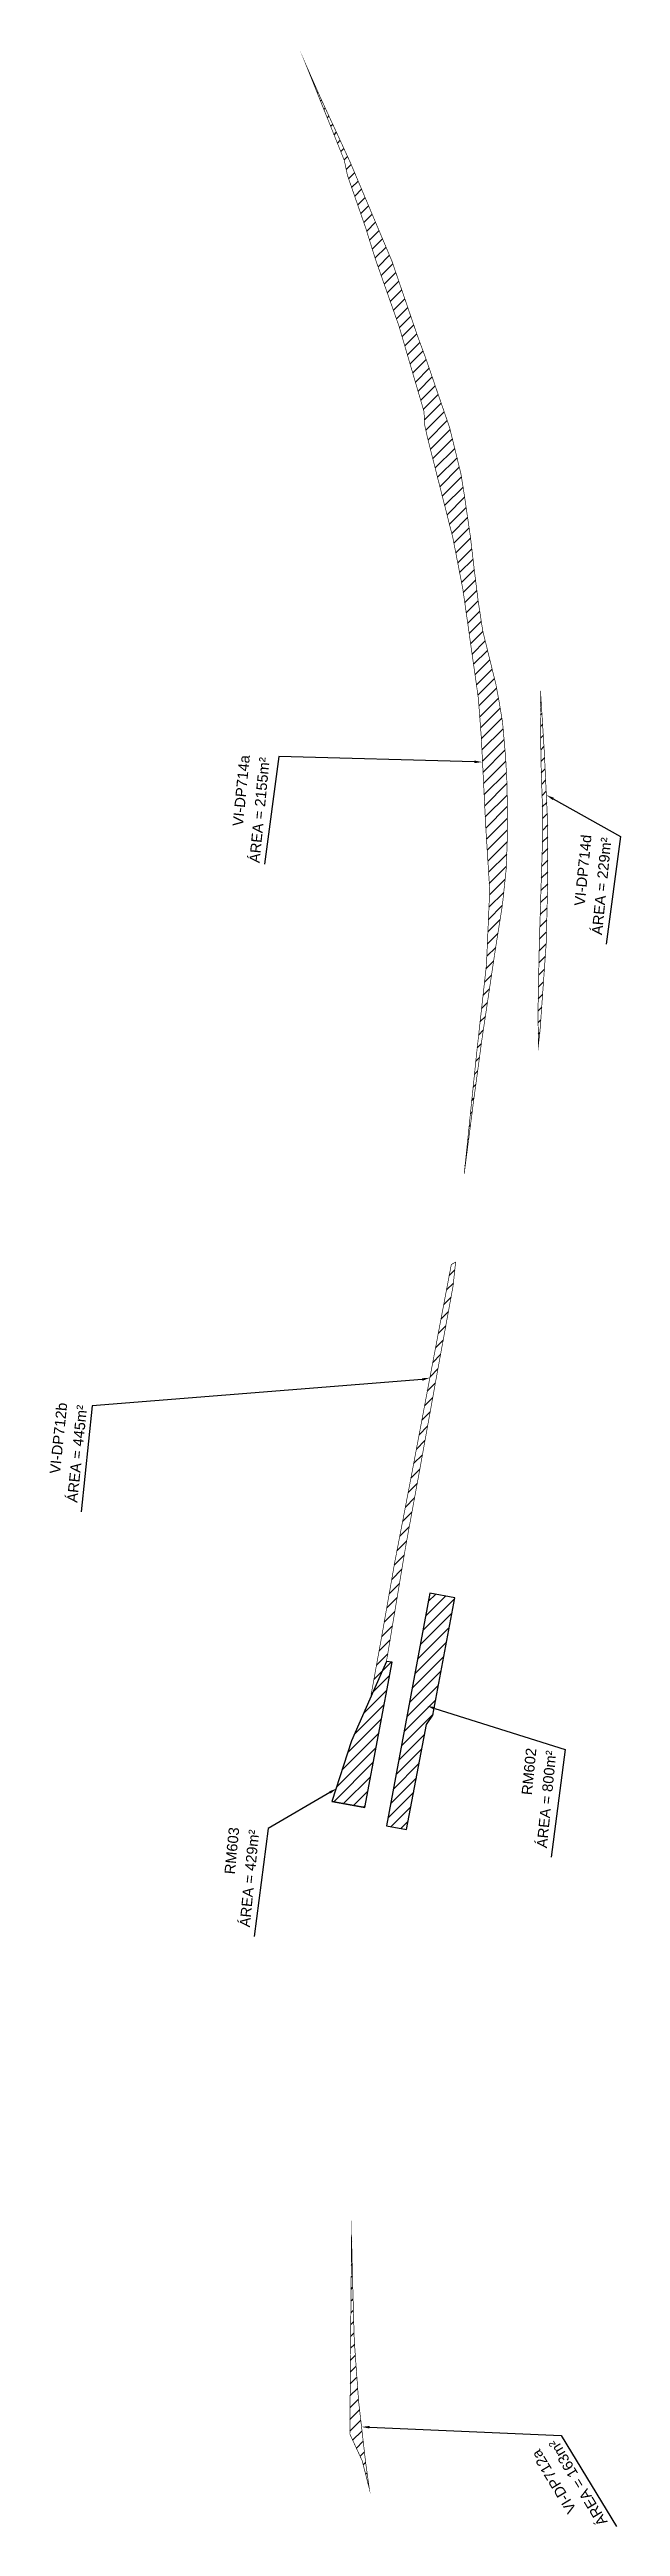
# Model space of a CAD drawing. Header units: metres. Extents: x 287051 to 328239, y 7396995 to 7466021.
# Drawn here: x 296886 to 297104, y 7452769 to 7453716 of the extents above; entities that cross this region are included whole.
import ezdxf

# ---------------------------------------------------------------- set-up
doc = ezdxf.new("R2010")
doc.units = ezdxf.units.M
doc.header["$LTSCALE"] = 10
for name, color, linetype in [('DESAPROPRIAÇÃO', 160, 'Continuous'), ('DESOCUPAÇÃO', 50, 'Continuous'), ('U-HZ-TEXTO-DESAP', 2, 'Continuous')]:
    doc.layers.add(name, color=color, linetype=linetype)
doc.styles.add('ARIAL', font='arial.ttf')

msp = doc.modelspace()

# ---------------------------------------------------------------- texts
at = {"layer": 'U-HZ-TEXTO-DESAP', "style": 'ARIAL'}
for s, rotation, p in [('VI-DP714a', 84.43956, (296959.73, 7453419.2)), ('ÁREA = 2155m²', 84.43956, (296966.07, 7453405.18)), ('VI-DP714d', 84.43956, (297090.33, 7453388.72)), ('ÁREA = 229m²', 84.43956, (297096.96, 7453377.63)), ('VI-DP712b', 84.11138, (296889.81, 7453171.47)), ('ÁREA = 445m²', 84.11138, (296896.4, 7453160.51)), ('RM602', 84.43956, (297070.16, 7453048.62)), ('ÁREA = 800m²', 84.43956, (297075.9, 7453028.35)), ('RM603', 84.43956, (296956.6, 7453018.32)), ('ÁREA = 429m²', 84.43956, (296962.35, 7452998.09)), ('VI-DP712a', 121.21996, (297087.3, 7452775.51)), ('ÁREA = 163m²', 121.21996, (297099.17, 7452770.74))]:
    msp.add_text(s, height=4, rotation=rotation, dxfattribs=at).set_placement(p)

# ---------------------------------------------------------------- hatches: boundary and pattern name
at = {"layer": 'DESAPROPRIAÇÃO', "transparency": 33554687}
h = msp.add_hatch(dxfattribs=at)
h.set_pattern_fill('ANSI31', color=256)
h.paths.add_polyline_path([(297026.38, 7453607.1), (297016.65, 7453635.6), (297000.78, 7453673.24), (296994.36, 7453687.24), (296993.5, 7453689.07), (296989.37, 7453698.04), (296984.13, 7453709.91), (296998.46, 7453674.1), (296999.7, 7453668.27), (297006.67, 7453648.15), (297010.44, 7453636.04), (297019.35, 7453610.74), (297028.91, 7453578.06), (297029.23, 7453572.61), (297030.28, 7453567.88), (297039.93, 7453529.81), (297043.78, 7453510.06), (297049.7, 7453468.32), (297050.85, 7453452.93), (297052.5, 7453419.5), (297054.04, 7453395), (297052.81, 7453366.6), (297049.04, 7453332.52), (297044.3, 7453286.44), (297047.78, 7453313.59), (297051.03, 7453337.61), (297054.98, 7453364.12), (297055.05, 7453364.56), (297055.07, 7453364.71), (297056.2, 7453372.29), (297058.9, 7453389.33), (297060.32, 7453402.85), (297060.77, 7453414.74), (297060.76, 7453428.91), (297060.57, 7453437.35), (297060.07, 7453446.23), (297058.96, 7453458.96), (297057.68, 7453466.77), (297056.39, 7453473.69), (297053.71, 7453484.6), (297051.36, 7453494.19), (297049.68, 7453505.15), (297048.24, 7453516.58), (297046.65, 7453530.16), (297044.31, 7453546.25), (297043.05, 7453554.1), (297038.7, 7453571.94), (297033.96, 7453585.67), (297029.93, 7453597.44)])
h = msp.add_hatch(dxfattribs=at)
h.set_pattern_fill('ANSI31', color=256)
h.paths.add_polyline_path([(297072.48, 7453348.15), (297072.65, 7453335.71), (297073.28, 7453341.39), (297075.62, 7453374.53), (297076.2, 7453397.77), (297076.21, 7453419.87), (297074.89, 7453447.95), (297073.54, 7453469.67), (297073.44, 7453464.63), (297073.46, 7453454.85), (297073.71, 7453441.15), (297074.1, 7453429.43), (297074.3, 7453416.71), (297073.97, 7453405.99), (297073.7, 7453397.61), (297072.96, 7453373.23), (297072.71, 7453360.01)])
h = msp.add_hatch(dxfattribs=at)
h.set_pattern_fill('ANSI31', color=256)
h.paths.add_polyline_path([(297040.04, 7453243.52), (297041, 7453252.62), (297039.36, 7453251.72), (297031.17, 7453208.41), (297023.49, 7453167.69), (297017.68, 7453137.48), (297013.19, 7453111.85), (297008.89, 7453088.08), (297008.54, 7453086.16), (297009.62, 7453088.61), (297014.57, 7453099.85), (297016.41, 7453110.87), (297022, 7453144.34), (297027.56, 7453174.71), (297034.47, 7453213.04)])
h = msp.add_hatch(dxfattribs=at)
h.set_pattern_fill('ANSI31', color=256)
edge = h.paths.add_edge_path()
edge.add_line((297006.6, 7452793.6), (297008.01, 7452783.51))
edge.add_line((297008.01, 7452783.51), (297005.28, 7452794.15))
edge.add_line((297005.28, 7452794.15), (297000.58, 7452804.33))
edge.add_line((297000.58, 7452804.33), (297001.22, 7452880.55))
edge.add_line((297001.22, 7452880.55), (297001.62, 7452863.64))
edge.add_arc((297542.32, 7452866.93), 540.71, 180.34882, 187.79473)
at = {"layer": 'DESOCUPAÇÃO'}
h = msp.add_hatch(dxfattribs=at)
h.set_pattern_fill('ANSI31', color=256)
h.paths.add_polyline_path([(297031.16, 7453126.03), (297014.63, 7453036.99), (297022.28, 7453035.57), (297029.91, 7453075.73), (297032.35, 7453079.33), (297040.69, 7453124.26)])
h = msp.add_hatch(dxfattribs=at)
h.set_pattern_fill('ANSI31', color=256)
h.paths.add_polyline_path([(297006.27, 7453044.01), (296993.74, 7453046.34), (297006.27, 7453044.01), (297016.7, 7453099.66), (297014.57, 7453099.85), (297009.62, 7453088.61), (297001.2, 7453069.48), (296993.74, 7453046.34)])

# ---------------------------------------------------------------- linework, layer by layer
at = {"layer": 'DESAPROPRIAÇÃO', "transparency": 33554687, "const_width": 0.25, "flags": 128}
for points in [[(297026.38, 7453607.1), (297016.65, 7453635.6), (297000.78, 7453673.24), (296994.36, 7453687.24), (296993.5, 7453689.07), (296989.37, 7453698.04), (296984.13, 7453709.91), (296998.46, 7453674.1), (296999.7, 7453668.27), (297006.67, 7453648.15), (297010.44, 7453636.04), (297019.35, 7453610.74), (297028.91, 7453578.06), (297029.23, 7453572.61), (297030.28, 7453567.88), (297039.93, 7453529.81), (297043.78, 7453510.06), (297049.7, 7453468.32), (297050.85, 7453452.93), (297052.5, 7453419.5), (297054.04, 7453395), (297052.81, 7453366.6), (297049.04, 7453332.52), (297044.3, 7453286.44), (297047.78, 7453313.59), (297051.03, 7453337.61), (297054.98, 7453364.12), (297055.05, 7453364.56), (297055.07, 7453364.71), (297056.2, 7453372.29), (297058.9, 7453389.33), (297060.33, 7453402.94), (297060.77, 7453414.74), (297060.76, 7453428.91), (297060.57, 7453437.35), (297060.07, 7453446.23), (297058.96, 7453458.96), (297057.68, 7453466.77), (297056.39, 7453473.69), (297053.71, 7453484.6), (297051.36, 7453494.19), (297049.68, 7453505.15), (297048.24, 7453516.58), (297046.65, 7453530.16), (297044.31, 7453546.25), (297043.05, 7453554.1), (297038.7, 7453571.94), (297033.92, 7453585.79), (297029.93, 7453597.44), (297026.38, 7453607.1)], [(297072.48, 7453348.15), (297072.65, 7453335.71), (297073.28, 7453341.39), (297075.62, 7453374.53), (297076.2, 7453397.77), (297076.21, 7453419.87), (297074.89, 7453447.95), (297073.54, 7453469.67), (297073.44, 7453464.63), (297073.46, 7453454.85), (297073.71, 7453441.15), (297074.1, 7453429.43), (297074.3, 7453416.71), (297073.97, 7453405.99), (297073.7, 7453397.61), (297072.96, 7453373.23), (297072.71, 7453360.01)], [(297040.04, 7453243.52), (297041, 7453252.62), (297039.36, 7453251.72), (297031.17, 7453208.41), (297023.49, 7453167.69), (297017.68, 7453137.48), (297013.19, 7453111.85), (297008.89, 7453088.08), (297008.54, 7453086.16), (297009.62, 7453088.61), (297014.57, 7453099.85), (297016.41, 7453110.87), (297022, 7453144.34), (297027.56, 7453174.71), (297034.47, 7453213.04), (297040.04, 7453243.52)]]:
    msp.add_lwpolyline(points, close=True, dxfattribs=at)
msp.add_lwpolyline([(297006.6, 7452793.6), (297008.01, 7452783.51), (297005.28, 7452794.15), (297000.58, 7452804.33), (297001.22, 7452880.55), (297001.62, 7452863.64, 0.0325)], format="xyb", close=True, dxfattribs=at)
at = {"layer": 'DESOCUPAÇÃO', "flags": 128}
for points in [[(297031.16, 7453126.03), (297014.63, 7453036.99), (297022.28, 7453035.57), (297029.91, 7453075.73), (297032.35, 7453079.33), (297040.69, 7453124.26)], [(297006.27, 7453044.01), (296993.74, 7453046.34), (297006.27, 7453044.01), (297016.7, 7453099.66), (297014.57, 7453099.85), (297009.62, 7453088.61), (297001.2, 7453069.48), (296993.74, 7453046.34)]]:
    msp.add_lwpolyline(points, close=True, dxfattribs=at)
at = {"layer": 'U-HZ-TEXTO-DESAP', "linetype": 'Continuous', "lineweight": -3}
for points in [[(297048.16, 7453444.01), (296973.4, 7453446.09), (296968, 7453404.9)], [(297078.29, 7453429.85), (297103.98, 7453415.45), (297098.59, 7453374.25)], [(297028.25, 7453207.7), (296902.09, 7453197.63), (296897.94, 7453157.13)], [(297033.02, 7453081.93), (297082.92, 7453066.17), (297077.52, 7453024.98)], [(296992.97, 7453049.76), (296969.37, 7453035.91), (296963.97, 7452994.72)], [(297008.1, 7452806.93), (297081.31, 7452803.78), (297102.43, 7452768.98)]]:
    msp.add_lwpolyline(points, dxfattribs=at)
for points in [[(297048.18, 7453444.51), (297051.16, 7453443.92), (297048.15, 7453443.51)], [(297078.05, 7453429.41), (297075.68, 7453431.31), (297078.54, 7453430.28)], [(297028.13, 7453208.19), (297031.17, 7453208.41), (297028.37, 7453207.22)], [(297032.87, 7453081.45), (297030.16, 7453082.83), (297033.18, 7453082.4)], [(296992.72, 7453050.19), (296995.56, 7453051.27), (296993.22, 7453049.33)], [(297008.08, 7452806.43), (297005.1, 7452807.06), (297008.12, 7452807.43)]]:
    msp.add_solid(points, dxfattribs=at)

msp.set_redraw_order([(e.dxf.handle, doc.entitydb.next_handle()) for e in msp.query("TEXT MTEXT ATTDEF DIMENSION ARC_DIMENSION")])  # texts and dimensions are drawn at this point

doc.saveas('drawing.dxf')
